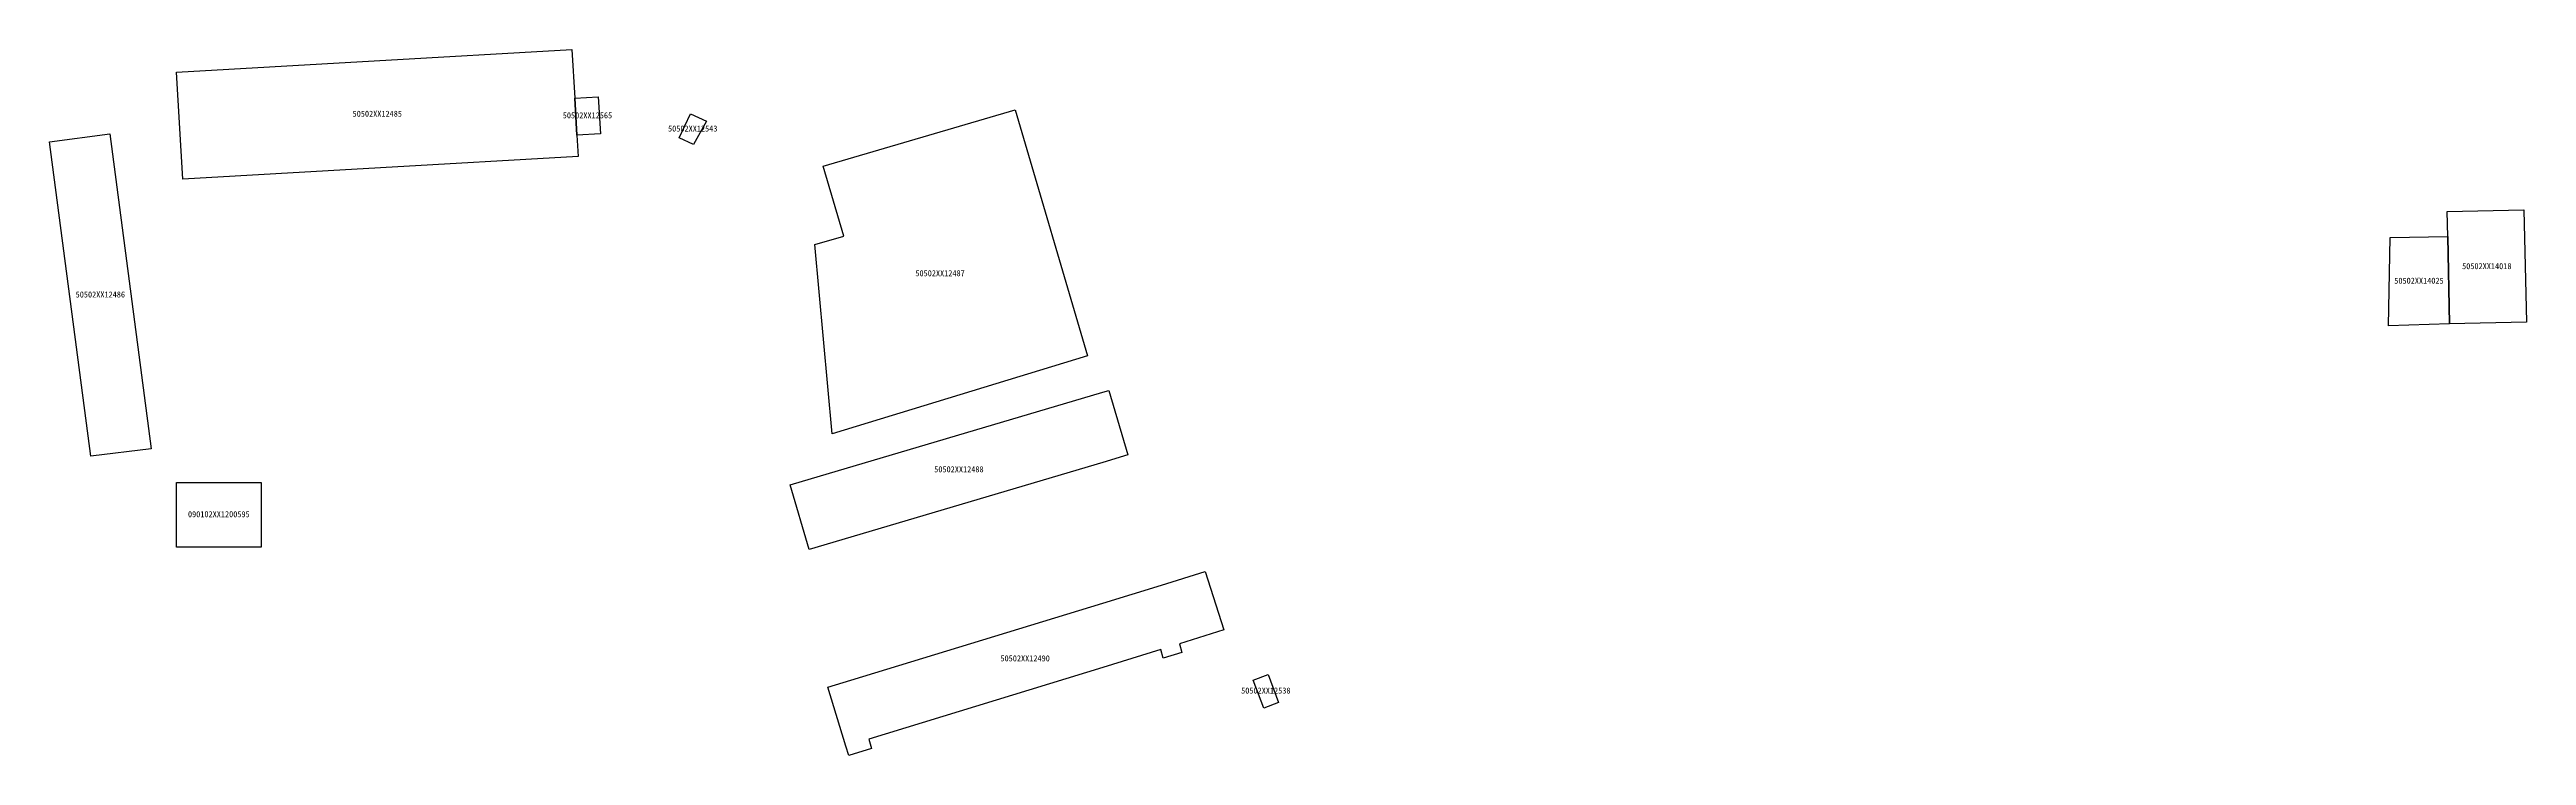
# Model space of a CAD drawing. Header units: inches. Extents: x 95398 to 167335, y 13830 to 47722.
# Drawn here: x 109340.8 to 109715.2, y 36283.5 to 36390.2 of the extents above; entities that cross this region are included whole.
import ezdxf
from ezdxf.enums import TextEntityAlignment as Align

# ---------------------------------------------------------------- set-up
doc = ezdxf.new("R2010")
doc.units = ezdxf.units.IN
doc.header["$MEASUREMENT"] = 0
doc.layers.add('一级水源保护区', color=7, linetype='Continuous')
doc.layers.add('一级水源保护区内违法建筑', color=7, linetype='Continuous')
doc.styles.add('宋体', font='')
doc.styles.get('宋体').set_extended_font_data('宋体')

msp = doc.modelspace()

# ---------------------------------------------------------------- texts
at = {"layer": '一级水源保护区内违法建筑', "color": 18, "true_color": 0x000000, "style": '宋体'}
for s, p in [('50502XX12485', (109390.3395, 36379.745)), ('50502XX12565', (109422.1115, 36379.5007)), ('50502XX12543', (109438.0246, 36377.5068)), ('50502XX12487', (109475.411, 36355.6358)), ('50502XX14025', (109698.9603, 36354.5046)), ('50502XX14018', (109709.2172, 36356.7073)), ('50502XX12486', (109348.4774, 36352.4238)), ('50502XX12488', (109478.2605, 36325.9977)), ('090102XX1200595', (109366.3884, 36319.2101)), ('50502XX12490', (109488.2701, 36297.4202)), ('50502XX12538', (109524.6535, 36292.5547))]:
    msp.add_text(s, height=0.914402, dxfattribs=at).set_placement(p, align=Align.BOTTOM_CENTER)

# ---------------------------------------------------------------- linework, layer by layer
at = {"layer": '一级水源保护区', "color": 1, "linetype": 'Continuous', "lineweight": 25}
for points in [[(109420.1797, 36382.8477), (109420.4999, 36377.2187), (109420.6797, 36374.0117), (109360.9219, 36370.5781), (109359.9923, 36386.7501), (109419.7579, 36390.1797)], [(109420.4999, 36377.2187), (109420.1797, 36382.8477), (109423.7031, 36383.0507), (109424.0625, 36377.4259)], [(109440.1017, 36379.3633), (109438.1563, 36375.8087), (109435.9923, 36376.8085), (109437.7031, 36380.4649)], [(109497.6797, 36343.8829), (109459.1017, 36332.0783), (109456.5001, 36360.6915), (109460.8671, 36361.9767), (109457.7579, 36372.5273), (109486.7813, 36381.0625)], [(109356.1563, 36329.8007), (109347.0391, 36328.6993), (109340.7969, 36376.2499), (109349.9219, 36377.4493)], [(109703.6017, 36348.7267), (109703.3047, 36361.9375), (109703.2267, 36365.7071), (109714.8359, 36365.9649), (109715.2109, 36348.9689)], [(109703.6017, 36348.7267), (109694.3437, 36348.4141), (109694.5859, 36361.7461), (109703.3047, 36361.9375)], [(109500.0001, 36327.7773), (109455.6173, 36314.6173), (109452.7267, 36324.3633), (109500.0001, 36338.3789), (109500.9063, 36338.6485), (109503.7969, 36328.9023)], [(109372.7645, 36314.9569), (109360.0123, 36314.9569), (109360.0123, 36324.7333), (109372.7645, 36324.7333)], [(109511.6017, 36300.3477), (109511.9767, 36299.0313), (109509.1407, 36298.1563), (109508.7579, 36299.4767), (109500.0001, 36296.7929), (109464.6173, 36285.9531), (109465.0469, 36284.5353), (109461.6017, 36283.4727), (109461.1719, 36284.8985), (109458.4533, 36293.7773), (109461.8985, 36294.8321), (109500.0001, 36306.5039), (109508.8593, 36309.2187), (109515.5001, 36311.2619), (109518.2969, 36302.4611)], [(109526.5625, 36291.4961), (109524.3751, 36290.6329), (109522.7187, 36294.8437), (109525.0001, 36295.7305)]]:
    msp.add_lwpolyline(points, close=True, dxfattribs=at)

msp.set_redraw_order([(e.dxf.handle, doc.entitydb.next_handle()) for e in msp.query("TEXT MTEXT ATTDEF DIMENSION ARC_DIMENSION")])  # texts and dimensions are drawn at this point

doc.saveas('drawing.dxf')
